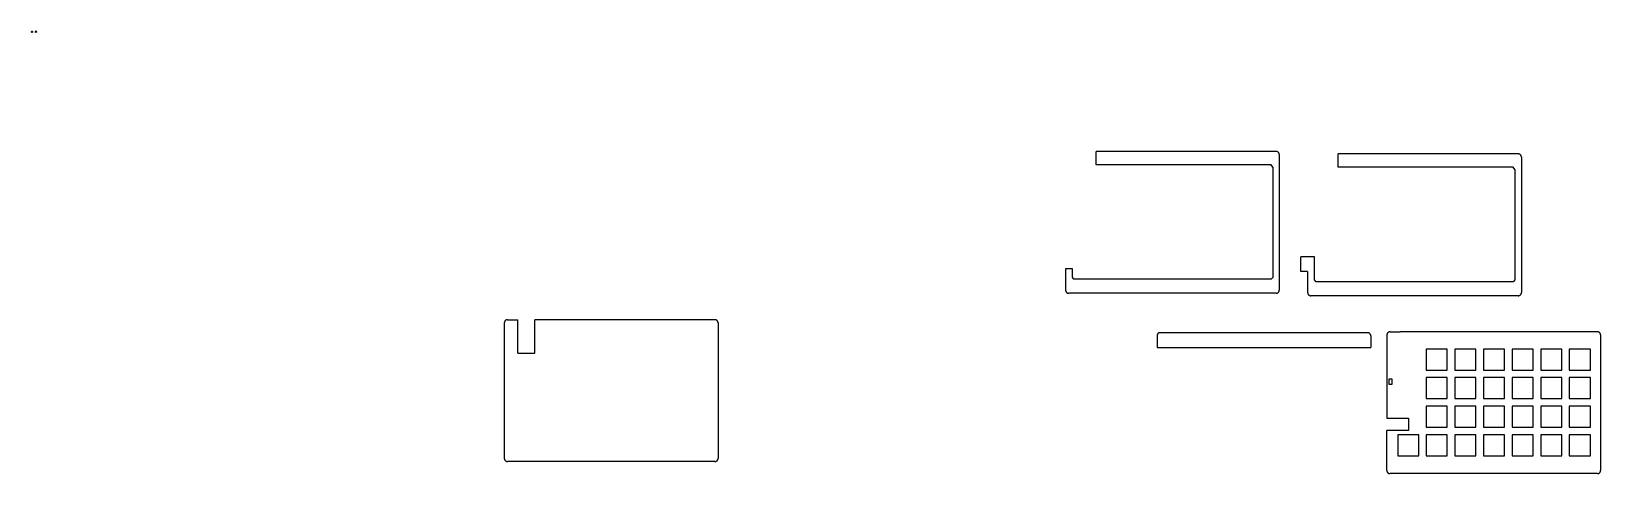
# Model space of a CAD drawing. Extents: x 3 to 116105, y -32459 to 262.
import ezdxf

# ---------------------------------------------------------------- set-up
doc = ezdxf.new("R2010")
doc.units = 0

msp = doc.modelspace()

# ---------------------------------------------------------------- linework, layer by layer
at = {"layer": 'Layer 1'}
for p, q in [((3.16286, 206.416), (3.16286, 256.815)), ((35.2524, 256.815), (3.16286, 256.815)), ((26.0183, 194.72), (3.16286, 206.416)), ((17.5638, 251.384), (6.36326, 251.384)), ((6.36326, 251.384), (6.36326, 240.184)), ((6.36326, 240.184), (17.5638, 240.184)), ((17.5638, 236.144), (6.36326, 236.144)), ((6.36326, 236.144), (6.36326, 224.944)), ((6.36326, 224.944), (17.5638, 224.944)), ((17.5638, 220.912), (6.36326, 220.912)), ((6.36326, 220.912), (6.36326, 209.712)), ((6.36326, 209.712), (17.5638, 209.712)), ((17.5638, 240.184), (17.5638, 251.384)), ((17.5638, 224.944), (17.5638, 236.144)), ((17.5638, 209.712), (17.5638, 220.912)), ((18.642128, 239.585), (18.89962, 240.207335)), ((18.89962, 238.962912), (18.642128, 239.585)), ((18.89962, 240.207335), (19.521814, 240.464968)), ((19.521814, 238.705314), (18.89962, 238.962912)), ((19.521814, 240.464968), (20.144008, 240.207335)), ((20.144008, 238.962912), (19.521814, 238.705314)), ((20.144008, 240.207335), (20.4015, 239.585)), ((20.4015, 239.585), (20.144008, 238.962912)), ((20.4015, 239.585), (20.4015, 239.585)), ((21.6032, 255.208), (21.6032, 244.008)), ((32.8038, 255.208), (21.6032, 255.208)), ((21.6032, 244.008), (32.8038, 244.008)), ((21.6032, 239.968), (21.6032, 228.768)), ((32.8038, 239.968), (21.6032, 239.968)), ((21.6032, 228.768), (32.8038, 228.768)), ((21.6032, 224.737), (21.6032, 213.536)), ((32.8038, 224.737), (21.6032, 224.737)), ((21.6032, 213.536), (32.8038, 213.536)), ((23.761717, 198.874), (24.01988, 199.496335)), ((24.01988, 198.251912), (23.761717, 198.874)), ((24.01988, 199.496335), (24.642532, 199.753968)), ((24.642532, 197.994314), (24.01988, 198.251912)), ((24.642532, 199.753968), (25.264443, 199.496334)), ((25.264443, 198.251912), (24.642532, 197.994314)), ((25.264443, 199.496334), (25.5225, 198.874)), ((25.5225, 198.874), (25.264443, 198.251912)), ((25.5225, 198.874), (25.5225, 198.874)), ((82.3227, 194.72), (26.0183, 194.72)), ((29.2187, 209.48), (29.2187, 198.28)), ((40.4196, 209.48), (29.2187, 209.48)), ((29.2187, 198.28), (40.4196, 198.28)), ((32.8038, 244.008), (32.8038, 255.208)), ((32.8038, 228.768), (32.8038, 239.968)), ((32.8038, 213.536), (32.8038, 224.737)), ((35.2524, 260.61), (49.6347, 260.61)), ((35.2524, 256.815), (35.2524, 260.61)), ((48.0438, 259.008), (36.8432, 259.008)), ((36.8432, 259.008), (36.8432, 247.807)), ((36.8432, 247.807), (48.0438, 247.807)), ((36.8432, 243.768), (36.8432, 232.567)), ((48.0438, 243.768), (36.8432, 243.768)), ((36.8432, 232.567), (48.0438, 232.567)), ((48.0438, 228.536), (36.8432, 228.536)), ((36.8432, 228.536), (36.8432, 217.336)), ((36.8432, 217.336), (48.0438, 217.336)), ((40.4196, 198.28), (40.4196, 209.48)), ((44.4587, 209.48), (44.4587, 198.28)), ((55.6595, 209.48), (44.4587, 209.48)), ((44.4587, 198.28), (55.6595, 198.28)), ((48.0438, 247.807), (48.0438, 259.008)), ((48.0438, 232.567), (48.0438, 243.768)), ((48.0438, 217.336), (48.0438, 228.536)), ((49.6347, 260.61), (49.6347, 256.81)), ((49.6347, 256.81), (82.3227, 256.81)), ((63.2838, 255.2), (52.0832, 255.2)), ((52.0832, 255.2), (52.0832, 244)), ((52.0832, 244), (63.2838, 244)), ((52.0832, 239.96), (52.0832, 228.76)), ((63.2838, 239.96), (52.0832, 239.96)), ((52.0832, 228.76), (63.2838, 228.76)), ((63.2838, 224.728), (52.0832, 224.728)), ((52.0832, 224.728), (52.0832, 213.528)), ((52.0832, 213.528), (63.2838, 213.528)), ((55.6595, 198.28), (55.6595, 209.48)), ((63.2838, 244), (63.2838, 255.2)), ((63.2838, 228.76), (63.2838, 239.96)), ((63.2838, 213.528), (63.2838, 224.728)), ((74.7149, 209.48), (63.5155, 209.48)), ((63.5155, 209.48), (63.5155, 198.28)), ((63.5155, 198.28), (74.7149, 198.28)), ((64.433799, 239.401), (64.691714, 240.023194)), ((64.691714, 238.778806), (64.433799, 239.401)), ((64.691714, 240.023194), (65.313485, 240.280686)), ((65.313485, 238.521314), (64.691714, 238.778806)), ((65.313485, 240.280686), (65.936137, 240.023194)), ((65.936137, 238.778806), (65.313485, 238.521314)), ((65.936137, 240.023194), (66.1943, 239.401)), ((66.1943, 239.401), (65.936137, 238.778806)), ((66.1943, 239.401), (66.1943, 239.401)), ((67.3232, 255.2), (67.3232, 244)), ((78.5238, 255.2), (67.3232, 255.2)), ((67.3232, 244), (78.5238, 244)), ((67.3232, 239.96), (67.3232, 228.76)), ((78.5238, 239.96), (67.3232, 239.96)), ((67.3232, 228.76), (78.5238, 228.76)), ((67.3232, 224.728), (67.3232, 213.528)), ((78.5238, 224.728), (67.3232, 224.728)), ((67.3232, 213.528), (78.5238, 213.528)), ((74.7149, 198.28), (74.7149, 209.48)), ((78.5238, 244), (78.5238, 255.2)), ((78.5238, 228.76), (78.5238, 239.96)), ((78.5238, 213.528), (78.5238, 224.728)), ((78.649599, 198.874), (78.907656, 199.496335)), ((78.907656, 198.251912), (78.649599, 198.874)), ((78.907656, 199.496335), (79.530414, 199.753968)), ((79.530414, 197.994314), (78.907656, 198.251912)), ((79.530414, 199.753968), (80.152502, 199.496334)), ((80.152502, 198.251912), (79.530414, 197.994314)), ((80.152502, 199.496334), (80.4101, 198.874)), ((80.4101, 198.874), (80.152502, 198.251912)), ((80.4101, 198.874), (80.4101, 198.874)), ((82.3227, 256.81), (82.3227, 194.72)), ((288.652, 261.835), (367.811, 261.835)), ((288.652, 245.682), (288.652, 261.835)), ((320.595, 245.682), (288.652, 245.682)), ((288.652, 221.183), (367.811, 221.183)), ((288.652, 205.031), (288.652, 221.183)), ((320.595, 205.031), (288.652, 205.031)), ((288.764, 240.117), (367.922, 240.117)), ((288.764, 223.964), (288.764, 240.117)), ((320.707, 223.964), (288.764, 223.964)), ((296.385, 218.859), (375.546, 218.859)), ((296.385, 202.709), (296.385, 218.859)), ((296.385, 218.859), (375.546, 218.859)), ((296.385, 202.709), (296.385, 218.859)), ((328.33, 202.709), (296.385, 202.709)), ((328.33, 202.709), (296.385, 202.709)), ((335.315, 249.49), (320.595, 249.49)), ((320.595, 249.49), (320.595, 245.682)), ((335.315, 208.839), (320.595, 208.839)), ((320.595, 208.839), (320.595, 205.031)), ((335.427, 227.772), (320.707, 227.772)), ((320.707, 227.772), (320.707, 223.964)), ((343.05, 206.517), (328.33, 206.517)), ((328.33, 206.517), (328.33, 202.709)), ((343.05, 206.517), (328.33, 206.517)), ((328.33, 206.517), (328.33, 202.709)), ((335.315, 245.682), (335.315, 249.49)), ((367.811, 245.682), (335.315, 245.682)), ((335.315, 205.031), (335.315, 208.839)), ((367.811, 205.031), (335.315, 205.031)), ((335.427, 223.964), (335.427, 227.772)), ((367.922, 223.964), (335.427, 223.964)), ((349.612, 258.602), (338.916, 258.602)), ((338.916, 258.602), (338.916, 248.537)), ((338.916, 248.537), (349.612, 248.537)), ((349.612, 217.95), (338.916, 217.95)), ((338.916, 217.95), (338.916, 207.886)), ((338.916, 207.886), (349.612, 207.886)), ((343.05, 202.709), (343.05, 206.517)), ((343.05, 202.709), (343.05, 206.517)), ((375.546, 202.709), (343.05, 202.709)), ((375.546, 202.709), (343.05, 202.709)), ((349.612, 248.537), (349.612, 258.602)), ((349.612, 207.886), (349.612, 217.95)), ((352.941, 217.95), (352.941, 207.886)), ((363.635, 217.95), (352.941, 217.95)), ((352.941, 207.886), (363.635, 207.886)), ((353.052, 236.884), (353.052, 226.819)), ((363.747, 236.884), (353.052, 236.884)), ((353.052, 226.819), (363.747, 226.819)), ((363.635, 207.886), (363.635, 217.95)), ((363.747, 226.819), (363.747, 236.884)), ((367.811, 261.835), (367.811, 245.682)), ((367.811, 221.183), (367.811, 205.031)), ((367.922, 240.117), (367.922, 223.964)), ((373.013, 258.354), (416.156, 258.354)), ((373.013, 242.201), (373.013, 258.354)), ((373.013, 258.354), (416.156, 258.354)), ((373.013, 242.201), (373.013, 258.354)), ((404.956, 242.201), (373.013, 242.201)), ((404.956, 242.201), (373.013, 242.201)), ((375.546, 218.859), (375.546, 202.709)), ((375.546, 218.859), (375.546, 202.709)), ((416.156, 246.009), (404.956, 246.009)), ((404.956, 246.009), (404.956, 242.201)), ((416.156, 246.009), (404.956, 246.009)), ((404.956, 246.009), (404.956, 242.201)), ((416.156, 258.354), (416.156, 246.009)), ((416.156, 258.354), (416.156, 246.009)), ((92101.7, -8624.18), (78785.4, -8624.18)), ((78785.4, -9614.21), (78785.4, -8624.18)), ((92101.7, -8624.18), (78785.4, -8624.18)), ((78785.4, -9614.21), (78785.4, -8624.18)), ((92113.24576, -8624.708228), (92101.731, -8624.431)), ((92113.24576, -8624.708228), (92101.731, -8624.431)), ((92124.682703, -8625.551276), (92113.24576, -8624.708228)), ((92124.682703, -8625.551276), (92113.24576, -8624.708228)), ((92136.022776, -8626.952263), (92124.682703, -8625.551276)), ((92136.022776, -8626.952263), (92124.682703, -8625.551276)), ((92147.246924, -8628.903309), (92136.022776, -8626.952263)), ((92147.246924, -8628.903309), (92136.022776, -8626.952263)), ((92158.336093, -8631.396533), (92147.246924, -8628.903309)), ((92158.336093, -8631.396533), (92147.246924, -8628.903309)), ((92169.271228, -8634.424055), (92158.336093, -8631.396533)), ((92169.271228, -8634.424055), (92158.336093, -8631.396533)), ((92180.033276, -8637.977995), (92169.271228, -8634.424055)), ((92180.033276, -8637.977995), (92169.271228, -8634.424055)), ((92190.603182, -8642.050472), (92180.033276, -8637.977995)), ((92190.603182, -8642.050472), (92180.033276, -8637.977995)), ((92200.961892, -8646.633605), (92190.603182, -8642.050472)), ((92200.961892, -8646.633605), (92190.603182, -8642.050472)), ((92211.090351, -8651.719515), (92200.961892, -8646.633605)), ((92211.090351, -8651.719515), (92200.961892, -8646.633605)), ((92220.969505, -8657.30032), (92211.090351, -8651.719515)), ((92220.969505, -8657.30032), (92211.090351, -8651.719515)), ((92230.5803, -8663.368141), (92220.969505, -8657.30032)), ((92230.5803, -8663.368141), (92220.969505, -8657.30032)), ((92239.903682, -8669.915097), (92230.5803, -8663.368141)), ((92239.903682, -8669.915097), (92230.5803, -8663.368141)), ((92248.920596, -8676.933307), (92239.903682, -8669.915097)), ((92248.920596, -8676.933307), (92239.903682, -8669.915097)), ((92257.611988, -8684.414892), (92248.920596, -8676.933307)), ((92257.611988, -8684.414892), (92248.920596, -8676.933307)), ((92265.958804, -8692.35197), (92257.611988, -8684.414892)), ((92265.958804, -8692.35197), (92257.611988, -8684.414892)), ((92273.901992, -8700.692972), (92265.958804, -8692.35197)), ((92273.901992, -8700.692972), (92265.958804, -8692.35197)), ((92281.389938, -8709.378884), (92273.901992, -8700.692972)), ((92281.389938, -8709.378884), (92273.901992, -8700.692972)), ((92288.414748, -8718.390658), (92281.389938, -8709.378884)), ((92288.414748, -8718.390658), (92281.389938, -8709.378884)), ((92294.968529, -8727.709243), (92288.414748, -8718.390658)), ((92294.968529, -8727.709243), (92288.414748, -8718.390658)), ((92301.043385, -8737.315593), (92294.968529, -8727.709243)), ((92301.043385, -8737.315593), (92294.968529, -8727.709243)), ((92306.631422, -8747.190659), (92301.043385, -8737.315593)), ((92306.631422, -8747.190659), (92301.043385, -8737.315593)), ((92311.724746, -8757.315391), (92306.631422, -8747.190659)), ((92311.724746, -8757.315391), (92306.631422, -8747.190659)), ((92316.315463, -8767.670742), (92311.724746, -8757.315391)), ((92316.315463, -8767.670742), (92311.724746, -8757.315391)), ((92320.395677, -8778.237664), (92316.315463, -8767.670742)), ((92320.395677, -8778.237664), (92316.315463, -8767.670742)), ((92323.957496, -8788.997106), (92320.395677, -8778.237664)), ((92323.957496, -8788.997106), (92320.395677, -8778.237664)), ((92326.993024, -8799.930022), (92323.957496, -8788.997106)), ((92326.993024, -8799.930022), (92323.957496, -8788.997106)), ((92329.494366, -8811.017363), (92326.993024, -8799.930022)), ((92329.494366, -8811.017363), (92326.993024, -8799.930022)), ((92331.45363, -8822.240079), (92329.494366, -8811.017363)), ((92331.45363, -8822.240079), (92329.494366, -8811.017363)), ((92332.86292, -8833.579123), (92331.45363, -8822.240079)), ((92332.86292, -8833.579123), (92331.45363, -8822.240079)), ((92333.714341, -8845.015446), (92332.86292, -8833.579123)), ((92333.714341, -8845.015446), (92332.86292, -8833.579123)), ((92333.7, -8856.45), (92333.7, -15030.9)), ((92333.7, -8856.45), (92333.7, -15030.9)), ((92334, -8856.53), (92333.714341, -8845.015446)), ((92334, -8856.53), (92333.714341, -8845.015446)), ((110012, -8806.5), (96695.5, -8806.5)), ((96695.5, -9796.53), (96695.5, -8806.5)), ((110012, -8806.5), (96695.5, -8806.5)), ((96695.5, -9796.53), (96695.5, -8806.5)), ((110018.002461, -8806.739746), (110012.014, -8806.661)), ((110018.002461, -8806.739746), (110012.014, -8806.661)), ((110023.953512, -8806.968767), (110018.002461, -8806.739746)), ((110023.953512, -8806.968767), (110018.002461, -8806.739746)), ((110035.736102, -8807.870347), (110023.953512, -8806.968767)), ((110035.736102, -8807.870347), (110023.953512, -8806.968767)), ((110047.347204, -8809.351166), (110035.736102, -8807.870347)), ((110047.347204, -8809.351166), (110035.736102, -8807.870347)), ((110058.772254, -8811.396651), (110047.347204, -8809.351166)), ((110058.772254, -8811.396651), (110047.347204, -8809.351166)), ((110069.996685, -8813.992231), (110058.772254, -8811.396651)), ((110069.996685, -8813.992231), (110058.772254, -8811.396651)), ((110081.005931, -8817.123332), (110069.996685, -8813.992231)), ((110081.005931, -8817.123332), (110069.996685, -8813.992231)), ((110091.785429, -8820.775382), (110081.005931, -8817.123332)), ((110091.785429, -8820.775382), (110081.005931, -8817.123332)), ((110102.320611, -8824.933808), (110091.785429, -8820.775382)), ((110102.320611, -8824.933808), (110091.785429, -8820.775382)), ((110112.596912, -8829.584037), (110102.320611, -8824.933808)), ((110112.596912, -8829.584037), (110102.320611, -8824.933808)), ((110122.599767, -8834.711498), (110112.596912, -8829.584037)), ((110122.599767, -8834.711498), (110112.596912, -8829.584037)), ((110132.31461, -8840.301616), (110122.599767, -8834.711498)), ((110132.31461, -8840.301616), (110122.599767, -8834.711498)), ((110141.726876, -8846.33982), (110132.31461, -8840.301616)), ((110141.726876, -8846.33982), (110132.31461, -8840.301616)), ((110150.821999, -8852.811537), (110141.726876, -8846.33982)), ((110150.821999, -8852.811537), (110141.726876, -8846.33982)), ((110159.585414, -8859.702195), (110150.821999, -8852.811537)), ((110159.585414, -8859.702195), (110150.821999, -8852.811537)), ((110168.002554, -8866.99722), (110159.585414, -8859.702195)), ((110168.002554, -8866.99722), (110159.585414, -8859.702195)), ((110176.058855, -8874.68204), (110168.002554, -8866.99722)), ((110176.058855, -8874.68204), (110168.002554, -8866.99722)), ((110183.739751, -8882.742082), (110176.058855, -8874.68204)), ((110183.739751, -8882.742082), (110176.058855, -8874.68204)), ((110191.030676, -8891.162774), (110183.739751, -8882.742082)), ((110191.030676, -8891.162774), (110183.739751, -8882.742082)), ((110197.917065, -8899.929543), (110191.030676, -8891.162774)), ((110197.917065, -8899.929543), (110191.030676, -8891.162774)), ((110204.384352, -8909.027816), (110197.917065, -8899.929543)), ((110204.384352, -8909.027816), (110197.917065, -8899.929543)), ((110210.417972, -8918.443022), (110204.384352, -8909.027816)), ((110210.417972, -8918.443022), (110204.384352, -8909.027816)), ((110216.003359, -8928.160586), (110210.417972, -8918.443022)), ((110216.003359, -8928.160586), (110210.417972, -8918.443022)), ((110221.125947, -8938.165937), (110216.003359, -8928.160586)), ((110221.125947, -8938.165937), (110216.003359, -8928.160586)), ((110225.771172, -8948.444501), (110221.125947, -8938.165937)), ((110225.771172, -8948.444501), (110221.125947, -8938.165937)), ((110229.924467, -8958.981707), (110225.771172, -8948.444501)), ((110229.924467, -8958.981707), (110225.771172, -8948.444501)), ((110233.571267, -8969.762982), (110229.924467, -8958.981707)), ((110233.571267, -8969.762982), (110229.924467, -8958.981707)), ((110236.697006, -8980.773752), (110233.571267, -8969.762982)), ((110236.697006, -8980.773752), (110233.571267, -8969.762982)), ((110239.28712, -8991.999446), (110236.697006, -8980.773752)), ((110239.28712, -8991.999446), (110236.697006, -8980.773752)), ((110241.327041, -9003.42549), (110239.28712, -8991.999446)), ((110241.327041, -9003.42549), (110239.28712, -8991.999446)), ((110242.802205, -9015.037312), (110241.327041, -9003.42549)), ((110242.802205, -9015.037312), (110241.327041, -9003.42549)), ((110243.698047, -9026.82034), (110242.802205, -9015.037312)), ((110243.698047, -9026.82034), (110242.802205, -9015.037312)), ((110243.92417, -9032.771502), (110243.698047, -9026.82034)), ((110243.92417, -9032.771502), (110243.698047, -9026.82034)), ((110244, -9038.76), (110243.92417, -9032.771502)), ((110244, -9038.76), (110243.92417, -9032.771502)), ((110244, -9038.48), (110244, -15213.2)), ((110244, -9038.48), (110244, -15213.2)), ((79155.4, -9614.21), (78785.4, -9614.21)), ((79155.4, -9614.21), (78785.4, -9614.21)), ((91736.5, -9614.21), (79155.4, -9614.21)), ((91736.5, -9614.21), (79155.4, -9614.21)), ((91854.2, -9778.75), (91736.513, -9614.215)), ((91854.2, -9778.75), (91736.513, -9614.215)), ((91854.2, -9778.75), (91854.2, -17936.4)), ((91854.2, -9778.75), (91854.2, -17936.4)), ((97065.5, -9796.53), (96695.5, -9796.53)), ((97065.5, -9796.53), (96695.5, -9796.53)), ((109646, -9796.53), (97065.5, -9796.53)), ((109646, -9796.53), (97065.5, -9796.53)), ((109764, -9961.07), (109646.031, -9796.535)), ((109764, -9961.07), (109646.031, -9796.535)), ((109764, -9961.07), (109764, -18118.7)), ((109764, -9961.07), (109764, -18118.7)), ((92333.7, -15030.9), (92333.7, -18881.3)), ((92333.7, -15030.9), (92333.7, -18881.3)), ((110244, -15213.2), (110244, -19063.6)), ((110244, -15213.2), (110244, -19063.6)), ((76520, -17317.7), (76520, -18881.3)), ((77037.6, -17317.7), (76520, -17317.7)), ((76520, -17317.7), (76520, -18881.3)), ((77037.6, -17317.7), (76520, -17317.7)), ((77037.6, -17931), (77037.6, -17317.7)), ((77037.6, -17931), (77037.6, -17317.7)), ((94947.7, -16425.4), (93913, -16425.4)), ((93913, -17499.8), (93913, -16425.4)), ((94947.7, -16425.4), (93913, -16425.4)), ((93913, -17499.8), (93913, -16425.4)), ((94947.7, -18113), (94947.7, -16425.4)), ((94947.7, -18113), (94947.7, -16425.4)), ((77138.6, -18079.7), (77037.565, -17930.969)), ((77138.6, -18079.7), (77037.565, -17930.969)), ((91734.3, -18080.9), (77138.6, -18079.77111)), ((91734.3, -18080.9), (77138.6, -18079.77111)), ((91854.2, -17936.4), (91734.256, -18080.898)), ((91854.2, -17936.4), (91734.256, -18080.898)), ((94429.8, -17499.8), (93913, -17499.8)), ((94429.8, -17499.8), (93913, -17499.8)), ((94429.8, -17499.8), (94429.8, -19063.6)), ((94429.8, -17499.8), (94429.8, -19063.6)), ((95048.7, -18262.1), (94947.665, -18113.087)), ((95048.7, -18262.1), (94947.665, -18113.087)), ((109644, -18263.2), (95048.6, -18262.07111)), ((109644, -18263.2), (95048.6, -18262.07111)), ((109764, -18118.7), (109643.773, -18263.198)), ((109764, -18118.7), (109643.773, -18263.198)), ((76520, -18881.5), (76520.285659, -18893.014554)), ((76520, -18881.5), (76520.285659, -18893.014554)), ((76520.285659, -18893.014554), (76521.13708, -18904.450877)), ((76520.285659, -18893.014554), (76521.13708, -18904.450877)), ((76521.13708, -18904.450877), (76522.54637, -18915.789921)), ((76521.13708, -18904.450877), (76522.54637, -18915.789921)), ((76522.54637, -18915.789921), (76524.505634, -18927.012637)), ((76522.54637, -18915.789921), (76524.505634, -18927.012637)), ((76524.505634, -18927.012637), (76527.006976, -18938.099978)), ((76524.505634, -18927.012637), (76527.006976, -18938.099978)), ((76527.006976, -18938.099978), (76530.042504, -18949.032894)), ((76527.006976, -18938.099978), (76530.042504, -18949.032894)), ((76530.042504, -18949.032894), (76533.604323, -18959.792336)), ((76530.042504, -18949.032894), (76533.604323, -18959.792336)), ((76533.604323, -18959.792336), (76537.684537, -18970.359258)), ((76533.604323, -18959.792336), (76537.684537, -18970.359258)), ((76537.684537, -18970.359258), (76542.275254, -18980.714609)), ((76537.684537, -18970.359258), (76542.275254, -18980.714609)), ((76542.275254, -18980.714609), (76547.368578, -18990.839341)), ((76542.275254, -18980.714609), (76547.368578, -18990.839341)), ((76547.368578, -18990.839341), (76552.956615, -19000.714407)), ((76547.368578, -18990.839341), (76552.956615, -19000.714407)), ((76552.956615, -19000.714407), (76559.031471, -19010.320757)), ((76552.956615, -19000.714407), (76559.031471, -19010.320757)), ((76559.031471, -19010.320757), (76565.585252, -19019.639342)), ((76559.031471, -19010.320757), (76565.585252, -19019.639342)), ((76565.585252, -19019.639342), (76572.610062, -19028.651116)), ((76565.585252, -19019.639342), (76572.610062, -19028.651116)), ((76572.610062, -19028.651116), (76580.098008, -19037.337028)), ((76572.610062, -19028.651116), (76580.098008, -19037.337028)), ((76580.098008, -19037.337028), (76588.041196, -19045.67803)), ((76580.098008, -19037.337028), (76588.041196, -19045.67803)), ((76588.041196, -19045.67803), (76596.388012, -19053.615108)), ((76588.041196, -19045.67803), (76596.388012, -19053.615108)), ((76596.388012, -19053.615108), (76605.079404, -19061.096693)), ((76596.388012, -19053.615108), (76605.079404, -19061.096693)), ((76605.079404, -19061.096693), (76614.096318, -19068.114903)), ((76605.079404, -19061.096693), (76614.096318, -19068.114903)), ((76614.096318, -19068.114903), (76623.4197, -19074.661859)), ((76614.096318, -19068.114903), (76623.4197, -19074.661859)), ((76623.4197, -19074.661859), (76633.030495, -19080.72968)), ((76623.4197, -19074.661859), (76633.030495, -19080.72968)), ((76633.030495, -19080.72968), (76642.909649, -19086.310485)), ((76633.030495, -19080.72968), (76642.909649, -19086.310485)), ((76642.909649, -19086.310485), (76653.038108, -19091.396395)), ((76642.909649, -19086.310485), (76653.038108, -19091.396395)), ((76653.038108, -19091.396395), (76663.396818, -19095.979528)), ((76653.038108, -19091.396395), (76663.396818, -19095.979528)), ((76663.396818, -19095.979528), (76673.966724, -19100.052005)), ((76663.396818, -19095.979528), (76673.966724, -19100.052005)), ((76673.966724, -19100.052005), (76684.728772, -19103.605945)), ((76673.966724, -19100.052005), (76684.728772, -19103.605945)), ((76684.728772, -19103.605945), (76695.663907, -19106.633467)), ((76684.728772, -19103.605945), (76695.663907, -19106.633467)), ((76695.663907, -19106.633467), (76706.753076, -19109.126691)), ((76695.663907, -19106.633467), (76706.753076, -19109.126691)), ((76706.753076, -19109.126691), (76717.977224, -19111.077737)), ((76706.753076, -19109.126691), (76717.977224, -19111.077737)), ((76717.977224, -19111.077737), (76729.317297, -19112.478724)), ((76717.977224, -19111.077737), (76729.317297, -19112.478724)), ((76729.317297, -19112.478724), (76740.75424, -19113.321772)), ((76729.317297, -19112.478724), (76740.75424, -19113.321772)), ((76740.75424, -19113.321772), (76752.269, -19113.599)), ((76740.75424, -19113.321772), (76752.269, -19113.599)), ((92101.7, -19113.2), (76751.9, -19113.482222)), ((92101.7, -19113.2), (76751.9, -19113.482222)), ((92101.7, -19113.5), (92113.21476, -19113.222772)), ((92101.7, -19113.5), (92113.21476, -19113.222772)), ((92113.21476, -19113.222772), (92124.651703, -19112.379724)), ((92113.21476, -19113.222772), (92124.651703, -19112.379724)), ((92124.651703, -19112.379724), (92135.991776, -19110.978737)), ((92124.651703, -19112.379724), (92135.991776, -19110.978737)), ((92135.991776, -19110.978737), (92147.215924, -19109.027691)), ((92135.991776, -19110.978737), (92147.215924, -19109.027691)), ((92147.215924, -19109.027691), (92158.305093, -19106.534467)), ((92147.215924, -19109.027691), (92158.305093, -19106.534467)), ((92158.305093, -19106.534467), (92169.240228, -19103.506945)), ((92158.305093, -19106.534467), (92169.240228, -19103.506945)), ((92169.240228, -19103.506945), (92180.002276, -19099.953005)), ((92169.240228, -19103.506945), (92180.002276, -19099.953005)), ((92180.002276, -19099.953005), (92190.572182, -19095.880528)), ((92180.002276, -19099.953005), (92190.572182, -19095.880528)), ((92190.572182, -19095.880528), (92200.930892, -19091.297395)), ((92190.572182, -19095.880528), (92200.930892, -19091.297395)), ((92200.930892, -19091.297395), (92211.059351, -19086.211485)), ((92200.930892, -19091.297395), (92211.059351, -19086.211485)), ((92211.059351, -19086.211485), (92220.938505, -19080.63068)), ((92211.059351, -19086.211485), (92220.938505, -19080.63068)), ((92220.938505, -19080.63068), (92230.5493, -19074.562859)), ((92220.938505, -19080.63068), (92230.5493, -19074.562859)), ((92230.5493, -19074.562859), (92239.872682, -19068.015903)), ((92230.5493, -19074.562859), (92239.872682, -19068.015903)), ((92239.872682, -19068.015903), (92248.889596, -19060.997693)), ((92239.872682, -19068.015903), (92248.889596, -19060.997693)), ((92248.889596, -19060.997693), (92257.580988, -19053.516108)), ((92248.889596, -19060.997693), (92257.580988, -19053.516108)), ((92257.580988, -19053.516108), (92265.927804, -19045.57903)), ((92257.580988, -19053.516108), (92265.927804, -19045.57903)), ((92265.927804, -19045.57903), (92273.870992, -19037.238028)), ((92265.927804, -19045.57903), (92273.870992, -19037.238028)), ((92273.870992, -19037.238028), (92281.358938, -19028.552116)), ((92273.870992, -19037.238028), (92281.358938, -19028.552116)), ((92281.358938, -19028.552116), (92288.383748, -19019.540342)), ((92281.358938, -19028.552116), (92288.383748, -19019.540342)), ((92288.383748, -19019.540342), (92294.937529, -19010.221757)), ((92288.383748, -19019.540342), (92294.937529, -19010.221757)), ((92294.937529, -19010.221757), (92301.012385, -19000.615407)), ((92294.937529, -19010.221757), (92301.012385, -19000.615407)), ((92301.012385, -19000.615407), (92306.600422, -18990.740341)), ((92301.012385, -19000.615407), (92306.600422, -18990.740341)), ((92306.600422, -18990.740341), (92311.693746, -18980.615609)), ((92306.600422, -18990.740341), (92311.693746, -18980.615609)), ((92311.693746, -18980.615609), (92316.284463, -18970.260258)), ((92311.693746, -18980.615609), (92316.284463, -18970.260258)), ((92316.284463, -18970.260258), (92320.364677, -18959.693336)), ((92316.284463, -18970.260258), (92320.364677, -18959.693336)), ((92320.364677, -18959.693336), (92323.926496, -18948.933894)), ((92320.364677, -18959.693336), (92323.926496, -18948.933894)), ((92323.926496, -18948.933894), (92326.962024, -18938.000978)), ((92323.926496, -18948.933894), (92326.962024, -18938.000978)), ((92326.962024, -18938.000978), (92329.463366, -18926.913637)), ((92326.962024, -18938.000978), (92329.463366, -18926.913637)), ((92329.463366, -18926.913637), (92331.42263, -18915.690921)), ((92329.463366, -18926.913637), (92331.42263, -18915.690921)), ((92331.42263, -18915.690921), (92332.83192, -18904.351877)), ((92331.42263, -18915.690921), (92332.83192, -18904.351877)), ((92332.83192, -18904.351877), (92333.683341, -18892.915554)), ((92332.83192, -18904.351877), (92333.683341, -18892.915554)), ((92333.683341, -18892.915554), (92333.969, -18881.401)), ((92333.683341, -18892.915554), (92333.969, -18881.401)), ((94430.1, -19063.7), (94430.17583, -19069.688498)), ((94430.1, -19063.7), (94430.17583, -19069.688498)), ((94430.17583, -19069.688498), (94430.401953, -19075.63966)), ((94430.17583, -19069.688498), (94430.401953, -19075.63966)), ((94430.401953, -19075.63966), (94431.297795, -19087.422688)), ((94430.401953, -19075.63966), (94431.297795, -19087.422688)), ((94431.297795, -19087.422688), (94432.772959, -19099.03451)), ((94431.297795, -19087.422688), (94432.772959, -19099.03451)), ((94432.772959, -19099.03451), (94434.81288, -19110.460554)), ((94432.772959, -19099.03451), (94434.81288, -19110.460554)), ((94434.81288, -19110.460554), (94437.402994, -19121.686248)), ((94434.81288, -19110.460554), (94437.402994, -19121.686248)), ((94437.402994, -19121.686248), (94440.528733, -19132.697018)), ((94437.402994, -19121.686248), (94440.528733, -19132.697018)), ((94440.528733, -19132.697018), (94444.175533, -19143.478293)), ((94440.528733, -19132.697018), (94444.175533, -19143.478293)), ((94444.175533, -19143.478293), (94448.328828, -19154.015499)), ((94444.175533, -19143.478293), (94448.328828, -19154.015499)), ((94448.328828, -19154.015499), (94452.974053, -19164.294063)), ((94448.328828, -19154.015499), (94452.974053, -19164.294063)), ((94452.974053, -19164.294063), (94458.096641, -19174.299414)), ((94452.974053, -19164.294063), (94458.096641, -19174.299414)), ((94458.096641, -19174.299414), (94463.682028, -19184.016978)), ((94458.096641, -19174.299414), (94463.682028, -19184.016978)), ((94463.682028, -19184.016978), (94469.715648, -19193.432184)), ((94463.682028, -19184.016978), (94469.715648, -19193.432184)), ((94469.715648, -19193.432184), (94476.182935, -19202.530457)), ((94469.715648, -19193.432184), (94476.182935, -19202.530457)), ((94476.182935, -19202.530457), (94483.069324, -19211.297226)), ((94476.182935, -19202.530457), (94483.069324, -19211.297226)), ((94483.069324, -19211.297226), (94490.360249, -19219.717918)), ((94483.069324, -19211.297226), (94490.360249, -19219.717918)), ((94490.360249, -19219.717918), (94498.041145, -19227.77796)), ((94490.360249, -19219.717918), (94498.041145, -19227.77796)), ((94498.041145, -19227.77796), (94506.097446, -19235.46278)), ((94498.041145, -19227.77796), (94506.097446, -19235.46278)), ((94506.097446, -19235.46278), (94514.514586, -19242.757805)), ((94506.097446, -19235.46278), (94514.514586, -19242.757805)), ((94514.514586, -19242.757805), (94523.278001, -19249.648463)), ((94514.514586, -19242.757805), (94523.278001, -19249.648463)), ((94523.278001, -19249.648463), (94532.373124, -19256.12018)), ((94523.278001, -19249.648463), (94532.373124, -19256.12018)), ((94532.373124, -19256.12018), (94541.78539, -19262.158384)), ((94532.373124, -19256.12018), (94541.78539, -19262.158384)), ((94541.78539, -19262.158384), (94551.500233, -19267.748502)), ((94541.78539, -19262.158384), (94551.500233, -19267.748502)), ((94551.500233, -19267.748502), (94561.503088, -19272.875963)), ((94551.500233, -19267.748502), (94561.503088, -19272.875963)), ((94561.503088, -19272.875963), (94571.779389, -19277.526192)), ((94561.503088, -19272.875963), (94571.779389, -19277.526192)), ((94571.779389, -19277.526192), (94582.314571, -19281.684618)), ((94571.779389, -19277.526192), (94582.314571, -19281.684618)), ((94582.314571, -19281.684618), (94593.094069, -19285.336668)), ((94582.314571, -19281.684618), (94593.094069, -19285.336668)), ((94593.094069, -19285.336668), (94604.103315, -19288.467769)), ((94593.094069, -19285.336668), (94604.103315, -19288.467769)), ((94604.103315, -19288.467769), (94615.327746, -19291.063349)), ((94604.103315, -19288.467769), (94615.327746, -19291.063349)), ((94615.327746, -19291.063349), (94626.752796, -19293.108834)), ((94615.327746, -19291.063349), (94626.752796, -19293.108834)), ((94626.752796, -19293.108834), (94638.363898, -19294.589653)), ((94626.752796, -19293.108834), (94638.363898, -19294.589653)), ((94638.363898, -19294.589653), (94650.146488, -19295.491233)), ((94638.363898, -19294.589653), (94650.146488, -19295.491233)), ((94650.146488, -19295.491233), (94656.097539, -19295.720254)), ((94650.146488, -19295.491233), (94656.097539, -19295.720254)), ((94656.097539, -19295.720254), (94662.086, -19295.799)), ((94656.097539, -19295.720254), (94662.086, -19295.799)), ((110012, -19295.6), (94662.1, -19295.6)), ((110012, -19295.6), (94662.1, -19295.6)), ((110012, -19295.7), (110017.988987, -19295.62124)), ((110012, -19295.7), (110017.988987, -19295.62124)), ((110017.988987, -19295.62124), (110023.940554, -19295.392181)), ((110017.988987, -19295.62124), (110023.940554, -19295.392181)), ((110023.940554, -19295.392181), (110035.724144, -19294.490451)), ((110023.940554, -19295.392181), (110035.724144, -19294.490451)), ((110035.724144, -19294.490451), (110047.336203, -19293.009387)), ((110035.724144, -19294.490451), (110047.336203, -19293.009387)), ((110047.336203, -19293.009387), (110058.762162, -19290.963566)), ((110047.336203, -19293.009387), (110058.762162, -19290.963566)), ((110058.762162, -19290.963566), (110069.987453, -19288.367564)), ((110058.762162, -19290.963566), (110069.987453, -19288.367564)), ((110069.987453, -19288.367564), (110080.997509, -19285.23596)), ((110069.987453, -19288.367564), (110080.997509, -19285.23596)), ((110080.997509, -19285.23596), (110091.77776, -19281.58333)), ((110080.997509, -19285.23596), (110091.77776, -19281.58333)), ((110091.77776, -19281.58333), (110102.31364, -19277.424251)), ((110091.77776, -19281.58333), (110102.31364, -19277.424251)), ((110102.31364, -19277.424251), (110112.590579, -19272.773301)), ((110102.31364, -19277.424251), (110112.590579, -19272.773301)), ((110112.590579, -19272.773301), (110122.59401, -19267.645055)), ((110112.590579, -19272.773301), (110122.59401, -19267.645055)), ((110122.59401, -19267.645055), (110132.309365, -19262.054092)), ((110122.59401, -19267.645055), (110132.309365, -19262.054092)), ((110132.309365, -19262.054092), (110141.722075, -19256.014988)), ((110132.309365, -19262.054092), (110141.722075, -19256.014988)), ((110141.722075, -19256.014988), (110150.817572, -19249.54232)), ((110141.722075, -19256.014988), (110150.817572, -19249.54232)), ((110150.817572, -19249.54232), (110159.581288, -19242.650666)), ((110150.817572, -19249.54232), (110159.581288, -19242.650666)), ((110159.581288, -19242.650666), (110167.998656, -19235.354602)), ((110159.581288, -19242.650666), (110167.998656, -19235.354602)), ((110167.998656, -19235.354602), (110176.055106, -19227.668705)), ((110167.998656, -19235.354602), (110176.055106, -19227.668705)), ((110176.055106, -19227.668705), (110183.736071, -19219.607553)), ((110176.055106, -19227.668705), (110183.736071, -19219.607553)), ((110183.736071, -19219.607553), (110191.026983, -19211.185723)), ((110183.736071, -19219.607553), (110191.026983, -19211.185723)), ((110191.026983, -19211.185723), (110197.913274, -19202.417791)), ((110191.026983, -19211.185723), (110197.913274, -19202.417791)), ((110197.913274, -19202.417791), (110204.380374, -19193.318335)), ((110197.913274, -19202.417791), (110204.380374, -19193.318335)), ((110204.380374, -19193.318335), (110210.413717, -19183.901931)), ((110204.380374, -19193.318335), (110210.413717, -19183.901931)), ((110210.413717, -19183.901931), (110215.998735, -19174.183157)), ((110210.413717, -19183.901931), (110215.998735, -19174.183157)), ((110215.998735, -19174.183157), (110221.120858, -19164.17659)), ((110215.998735, -19174.183157), (110221.120858, -19164.17659)), ((110221.120858, -19164.17659), (110225.765519, -19153.896806)), ((110221.120858, -19164.17659), (110225.765519, -19153.896806)), ((110225.765519, -19153.896806), (110229.91815, -19143.358384)), ((110225.765519, -19153.896806), (110229.91815, -19143.358384)), ((110229.91815, -19143.358384), (110233.564183, -19132.575899)), ((110229.91815, -19143.358384), (110233.564183, -19132.575899)), ((110233.564183, -19132.575899), (110236.689049, -19121.563929)), ((110233.564183, -19132.575899), (110236.689049, -19121.563929)), ((110236.689049, -19121.563929), (110239.278181, -19110.337051)), ((110236.689049, -19121.563929), (110239.278181, -19110.337051)), ((110239.278181, -19110.337051), (110241.31701, -19098.909842)), ((110239.278181, -19110.337051), (110241.31701, -19098.909842)), ((110241.31701, -19098.909842), (110242.790968, -19087.29688)), ((110241.31701, -19098.909842), (110242.790968, -19087.29688)), ((110242.790968, -19087.29688), (110243.685488, -19075.51274)), ((110242.790968, -19087.29688), (110243.685488, -19075.51274)), ((110243.685488, -19075.51274), (110243.910905, -19069.561034)), ((110243.685488, -19075.51274), (110243.910905, -19069.561034)), ((110243.910905, -19069.561034), (110243.986, -19063.572)), ((110243.910905, -19069.561034), (110243.986, -19063.572)), ((34994.2, -21305.4), (34994.2, -31330.2)), ((34994.590007, -21299.510577), (34994.514, -21305.499)), ((34994.816297, -21293.559491), (34994.590007, -21299.510577)), ((34995.712449, -21281.776618), (34994.816297, -21293.559491)), ((34997.187889, -21270.164952), (34995.712449, -21281.776618)), ((34999.228055, -21258.739063), (34997.187889, -21270.164952)), ((35001.818382, -21247.513525), (34999.228055, -21258.739063)), ((35004.944305, -21236.502907), (35001.818382, -21247.513525)), ((35008.59126, -21225.721781), (35004.944305, -21236.502907)), ((35012.744683, -21215.184719), (35008.59126, -21225.721781)), ((35017.390009, -21204.906293), (35012.744683, -21215.184719)), ((35022.512675, -21194.901072), (35017.390009, -21204.906293)), ((35028.098116, -21185.18363), (35022.512675, -21194.901072)), ((35034.131768, -21175.768537), (35028.098116, -21185.18363)), ((35040.599065, -21166.670365), (35034.131768, -21175.768537)), ((35047.485445, -21157.903685), (35040.599065, -21166.670365)), ((35054.776343, -21149.483069), (35047.485445, -21157.903685)), ((35062.457194, -21141.423087), (35054.776343, -21149.483069)), ((35070.513434, -21133.738312), (35062.457194, -21141.423087)), ((35078.930499, -21126.443315), (35070.513434, -21133.738312)), ((35087.693824, -21119.552667), (35078.930499, -21126.443315)), ((35096.788846, -21113.080939), (35087.693824, -21119.552667)), ((35106.200999, -21107.042703), (35096.788846, -21113.080939)), ((35115.91572, -21101.452531), (35106.200999, -21107.042703)), ((35125.918445, -21096.324993), (35115.91572, -21101.452531)), ((35136.194608, -21091.674662), (35125.918445, -21096.324993)), ((35146.729646, -21087.516108), (35136.194608, -21091.674662)), ((35157.508994, -21083.863903), (35146.729646, -21087.516108)), ((35168.518088, -21080.732618), (35157.508994, -21083.863903)), ((35179.742365, -21078.136826), (35168.518088, -21080.732618)), ((35191.167258, -21076.091096), (35179.742365, -21078.136826)), ((35202.778205, -21074.610001), (35191.167258, -21076.091096)), ((35214.56064, -21073.708112), (35202.778205, -21074.610001)), ((35220.511615, -21073.478923), (35214.56064, -21073.708112)), ((35226.5, -21073.4), (35220.511615, -21073.478923)), ((35226.5, -21073.1), (35986.524, -21074.22889)), ((35986.5, -23537.8), (35986.5, -21074.3)), ((50575.9, -21073.1), (37258.5, -21073.1)), ((37258.5, -23538.9), (37258.5, -21073.1)), ((50582.202461, -21073.479746), (50576.214, -21073.401)), ((50588.153512, -21073.708767), (50582.202461, -21073.479746)), ((50599.936102, -21074.610347), (50588.153512, -21073.708767)), ((50611.547204, -21076.091166), (50599.936102, -21074.610347)), ((50622.972254, -21078.136651), (50611.547204, -21076.091166)), ((50634.196685, -21080.732231), (50622.972254, -21078.136651)), ((50645.205931, -21083.863332), (50634.196685, -21080.732231)), ((50655.985429, -21087.515382), (50645.205931, -21083.863332)), ((50666.520611, -21091.673808), (50655.985429, -21087.515382)), ((50676.796912, -21096.324037), (50666.520611, -21091.673808)), ((50686.799767, -21101.451498), (50676.796912, -21096.324037)), ((50696.51461, -21107.041616), (50686.799767, -21101.451498)), ((50705.926876, -21113.07982), (50696.51461, -21107.041616)), ((50715.021999, -21119.551537), (50705.926876, -21113.07982)), ((50723.785414, -21126.442195), (50715.021999, -21119.551537)), ((50732.202554, -21133.73722), (50723.785414, -21126.442195)), ((50740.258855, -21141.42204), (50732.202554, -21133.73722)), ((50747.939751, -21149.482082), (50740.258855, -21141.42204)), ((50755.230676, -21157.902774), (50747.939751, -21149.482082)), ((50762.117065, -21166.669543), (50755.230676, -21157.902774)), ((50768.584352, -21175.767816), (50762.117065, -21166.669543)), ((50774.617972, -21185.183022), (50768.584352, -21175.767816)), ((50780.203359, -21194.900586), (50774.617972, -21185.183022)), ((50785.325947, -21204.905937), (50780.203359, -21194.900586)), ((50789.971172, -21215.184501), (50785.325947, -21204.905937)), ((50794.124467, -21225.721707), (50789.971172, -21215.184501)), ((50797.771267, -21236.502982), (50794.124467, -21225.721707)), ((50800.897006, -21247.513752), (50797.771267, -21236.502982)), ((50803.48712, -21258.739446), (50800.897006, -21247.513752)), ((50805.527041, -21270.16549), (50803.48712, -21258.739446)), ((50807.002205, -21281.777312), (50805.527041, -21270.16549)), ((50807.898047, -21293.56034), (50807.002205, -21281.777312)), ((50808.12417, -21299.511502), (50807.898047, -21293.56034)), ((50808.2, -21305.5), (50808.12417, -21299.511502)), ((50808.2, -21305.4), (50808.2, -27479.9)), ((83417.118445, -22055.124993), (83407.11572, -22060.252531)), ((83417.118445, -22055.124993), (83407.11572, -22060.252531)), ((83427.394608, -22050.474662), (83417.118445, -22055.124993)), ((83427.394608, -22050.474662), (83417.118445, -22055.124993)), ((83437.929646, -22046.316108), (83427.394608, -22050.474662)), ((83437.929646, -22046.316108), (83427.394608, -22050.474662)), ((83448.708994, -22042.663903), (83437.929646, -22046.316108)), ((83448.708994, -22042.663903), (83437.929646, -22046.316108)), ((83459.718088, -22039.532618), (83448.708994, -22042.663903)), ((83459.718088, -22039.532618), (83448.708994, -22042.663903)), ((83470.942365, -22036.936826), (83459.718088, -22039.532618)), ((83470.942365, -22036.936826), (83459.718088, -22039.532618)), ((83482.367258, -22034.891096), (83470.942365, -22036.936826)), ((83482.367258, -22034.891096), (83470.942365, -22036.936826)), ((83493.978205, -22033.410001), (83482.367258, -22034.891096)), ((83493.978205, -22033.410001), (83482.367258, -22034.891096)), ((83505.76064, -22032.508112), (83493.978205, -22033.410001)), ((83505.76064, -22032.508112), (83493.978205, -22033.410001)), ((83511.711615, -22032.278923), (83505.76064, -22032.508112)), ((83511.711615, -22032.278923), (83505.76064, -22032.508112)), ((83517.7, -22032.2), (83511.711615, -22032.278923)), ((83517.7, -22032.2), (83511.711615, -22032.278923)), ((98867.2, -22032), (83517.7, -22032)), ((98867.2, -22032), (83517.7, -22032)), ((98873.402461, -22032.279746), (98867.414, -22032.201)), ((98873.402461, -22032.279746), (98867.414, -22032.201)), ((98879.353512, -22032.508767), (98873.402461, -22032.279746)), ((98879.353512, -22032.508767), (98873.402461, -22032.279746)), ((98891.136102, -22033.410347), (98879.353512, -22032.508767)), ((98891.136102, -22033.410347), (98879.353512, -22032.508767)), ((98902.747204, -22034.891166), (98891.136102, -22033.410347)), ((98902.747204, -22034.891166), (98891.136102, -22033.410347)), ((98914.172254, -22036.936651), (98902.747204, -22034.891166)), ((98914.172254, -22036.936651), (98902.747204, -22034.891166)), ((98925.396685, -22039.532231), (98914.172254, -22036.936651)), ((98925.396685, -22039.532231), (98914.172254, -22036.936651)), ((98936.405931, -22042.663332), (98925.396685, -22039.532231)), ((98936.405931, -22042.663332), (98925.396685, -22039.532231)), ((98947.185429, -22046.315382), (98936.405931, -22042.663332)), ((98947.185429, -22046.315382), (98936.405931, -22042.663332)), ((98957.720611, -22050.473808), (98947.185429, -22046.315382)), ((98957.720611, -22050.473808), (98947.185429, -22046.315382)), ((98967.996912, -22055.124037), (98957.720611, -22050.473808)), ((98967.996912, -22055.124037), (98957.720611, -22050.473808)), ((98977.999767, -22060.251498), (98967.996912, -22055.124037)), ((98977.999767, -22060.251498), (98967.996912, -22055.124037)), ((100343.985445, -22054.503685), (100337.099065, -22063.270365)), ((100351.276343, -22046.083069), (100343.985445, -22054.503685)), ((100358.957194, -22038.023087), (100351.276343, -22046.083069)), ((100367.013434, -22030.338312), (100358.957194, -22038.023087)), ((100375.430499, -22023.043315), (100367.013434, -22030.338312)), ((100384.193824, -22016.152667), (100375.430499, -22023.043315)), ((100393.288846, -22009.680939), (100384.193824, -22016.152667)), ((100402.700999, -22003.642703), (100393.288846, -22009.680939)), ((100412.41572, -21998.052531), (100402.700999, -22003.642703)), ((100422.418445, -21992.924993), (100412.41572, -21998.052531)), ((100432.694608, -21988.274662), (100422.418445, -21992.924993)), ((100443.229646, -21984.116108), (100432.694608, -21988.274662)), ((100454.008994, -21980.463903), (100443.229646, -21984.116108)), ((100465.018088, -21977.332618), (100454.008994, -21980.463903)), ((100476.242365, -21974.736826), (100465.018088, -21977.332618)), ((100487.667258, -21972.691096), (100476.242365, -21974.736826)), ((100499.278205, -21971.210001), (100487.667258, -21972.691096)), ((100511.06064, -21970.308112), (100499.278205, -21971.210001)), ((100517.011615, -21970.078923), (100511.06064, -21970.308112)), ((100523, -21970), (100517.011615, -21970.078923)), ((100523, -21969.9), (101282.742, -21971.02889)), ((115873, -21969.9), (101283.3, -21971.02889)), ((115879.002461, -21970.079746), (115873.014, -21970.001)), ((115884.953512, -21970.308767), (115879.002461, -21970.079746)), ((115896.736102, -21971.210347), (115884.953512, -21970.308767)), ((115908.347204, -21972.691166), (115896.736102, -21971.210347)), ((115919.772254, -21974.736651), (115908.347204, -21972.691166)), ((115930.996685, -21977.332231), (115919.772254, -21974.736651)), ((115942.005931, -21980.463332), (115930.996685, -21977.332231)), ((115952.785429, -21984.115382), (115942.005931, -21980.463332)), ((115963.320611, -21988.273808), (115952.785429, -21984.115382)), ((115973.596912, -21992.924037), (115963.320611, -21988.273808)), ((115983.599767, -21998.051498), (115973.596912, -21992.924037)), ((115993.31461, -22003.641616), (115983.599767, -21998.051498)), ((116002.726876, -22009.67982), (115993.31461, -22003.641616)), ((116011.821999, -22016.151537), (116002.726876, -22009.67982)), ((116020.585414, -22023.042195), (116011.821999, -22016.151537)), ((116029.002554, -22030.33722), (116020.585414, -22023.042195)), ((116037.058855, -22038.02204), (116029.002554, -22030.33722)), ((116044.739751, -22046.082082), (116037.058855, -22038.02204)), ((116052.030676, -22054.502774), (116044.739751, -22046.082082)), ((116058.917065, -22063.269543), (116052.030676, -22054.502774)), ((83285.4, -22264.3), (83285.4, -23117.7)), ((83285.4, -22264.3), (83285.4, -23117.7)), ((83285.4, -23117.7), (99099.7, -23117.7)), ((83285.4, -23117.7), (99099.7, -23117.7)), ((83285.790007, -22258.310577), (83285.714, -22264.299)), ((83285.790007, -22258.310577), (83285.714, -22264.299)), ((83286.016297, -22252.359491), (83285.790007, -22258.310577)), ((83286.016297, -22252.359491), (83285.790007, -22258.310577)), ((83286.912449, -22240.576618), (83286.016297, -22252.359491)), ((83286.912449, -22240.576618), (83286.016297, -22252.359491)), ((83288.387889, -22228.964952), (83286.912449, -22240.576618)), ((83288.387889, -22228.964952), (83286.912449, -22240.576618)), ((83290.428055, -22217.539063), (83288.387889, -22228.964952)), ((83290.428055, -22217.539063), (83288.387889, -22228.964952)), ((83293.018382, -22206.313525), (83290.428055, -22217.539063)), ((83293.018382, -22206.313525), (83290.428055, -22217.539063)), ((83296.144305, -22195.302907), (83293.018382, -22206.313525)), ((83296.144305, -22195.302907), (83293.018382, -22206.313525)), ((83299.79126, -22184.521781), (83296.144305, -22195.302907)), ((83299.79126, -22184.521781), (83296.144305, -22195.302907)), ((83303.944683, -22173.984719), (83299.79126, -22184.521781)), ((83303.944683, -22173.984719), (83299.79126, -22184.521781)), ((83308.590009, -22163.706293), (83303.944683, -22173.984719)), ((83308.590009, -22163.706293), (83303.944683, -22173.984719)), ((83313.712675, -22153.701072), (83308.590009, -22163.706293)), ((83313.712675, -22153.701072), (83308.590009, -22163.706293)), ((83319.298116, -22143.98363), (83313.712675, -22153.701072)), ((83319.298116, -22143.98363), (83313.712675, -22153.701072)), ((83325.331768, -22134.568537), (83319.298116, -22143.98363)), ((83325.331768, -22134.568537), (83319.298116, -22143.98363)), ((83331.799065, -22125.470365), (83325.331768, -22134.568537)), ((83331.799065, -22125.470365), (83325.331768, -22134.568537)), ((83338.685445, -22116.703685), (83331.799065, -22125.470365)), ((83338.685445, -22116.703685), (83331.799065, -22125.470365)), ((83345.976343, -22108.283069), (83338.685445, -22116.703685)), ((83345.976343, -22108.283069), (83338.685445, -22116.703685)), ((83353.657194, -22100.223087), (83345.976343, -22108.283069)), ((83353.657194, -22100.223087), (83345.976343, -22108.283069)), ((83361.713434, -22092.538312), (83353.657194, -22100.223087)), ((83361.713434, -22092.538312), (83353.657194, -22100.223087)), ((83370.130499, -22085.243315), (83361.713434, -22092.538312)), ((83370.130499, -22085.243315), (83361.713434, -22092.538312)), ((83378.893824, -22078.352667), (83370.130499, -22085.243315)), ((83378.893824, -22078.352667), (83370.130499, -22085.243315)), ((83387.988846, -22071.880939), (83378.893824, -22078.352667)), ((83387.988846, -22071.880939), (83378.893824, -22078.352667)), ((83397.400999, -22065.842703), (83387.988846, -22071.880939)), ((83397.400999, -22065.842703), (83387.988846, -22071.880939)), ((83407.11572, -22060.252531), (83397.400999, -22065.842703)), ((83407.11572, -22060.252531), (83397.400999, -22065.842703)), ((98987.71461, -22065.841616), (98977.999767, -22060.251498)), ((98987.71461, -22065.841616), (98977.999767, -22060.251498)), ((98997.126876, -22071.87982), (98987.71461, -22065.841616)), ((98997.126876, -22071.87982), (98987.71461, -22065.841616)), ((99006.221999, -22078.351537), (98997.126876, -22071.87982)), ((99006.221999, -22078.351537), (98997.126876, -22071.87982)), ((99014.985414, -22085.242195), (99006.221999, -22078.351537)), ((99014.985414, -22085.242195), (99006.221999, -22078.351537)), ((99023.402554, -22092.53722), (99014.985414, -22085.242195)), ((99023.402554, -22092.53722), (99014.985414, -22085.242195)), ((99031.458855, -22100.22204), (99023.402554, -22092.53722)), ((99031.458855, -22100.22204), (99023.402554, -22092.53722)), ((99039.139751, -22108.282082), (99031.458855, -22100.22204)), ((99039.139751, -22108.282082), (99031.458855, -22100.22204)), ((99046.430676, -22116.702774), (99039.139751, -22108.282082)), ((99046.430676, -22116.702774), (99039.139751, -22108.282082)), ((99053.317065, -22125.469543), (99046.430676, -22116.702774)), ((99053.317065, -22125.469543), (99046.430676, -22116.702774)), ((99059.784352, -22134.567816), (99053.317065, -22125.469543)), ((99059.784352, -22134.567816), (99053.317065, -22125.469543)), ((99065.817972, -22143.983022), (99059.784352, -22134.567816)), ((99065.817972, -22143.983022), (99059.784352, -22134.567816)), ((99071.403359, -22153.700586), (99065.817972, -22143.983022)), ((99071.403359, -22153.700586), (99065.817972, -22143.983022)), ((99076.525947, -22163.705937), (99071.403359, -22153.700586)), ((99076.525947, -22163.705937), (99071.403359, -22153.700586)), ((99081.171172, -22173.984501), (99076.525947, -22163.705937)), ((99081.171172, -22173.984501), (99076.525947, -22163.705937)), ((99085.324467, -22184.521707), (99081.171172, -22173.984501)), ((99085.324467, -22184.521707), (99081.171172, -22173.984501)), ((99088.971267, -22195.302982), (99085.324467, -22184.521707)), ((99088.971267, -22195.302982), (99085.324467, -22184.521707)), ((99092.097006, -22206.313752), (99088.971267, -22195.302982)), ((99092.097006, -22206.313752), (99088.971267, -22195.302982)), ((99094.68712, -22217.539446), (99092.097006, -22206.313752)), ((99094.68712, -22217.539446), (99092.097006, -22206.313752)), ((99096.727041, -22228.96549), (99094.68712, -22217.539446)), ((99096.727041, -22228.96549), (99094.68712, -22217.539446)), ((99098.202205, -22240.577312), (99096.727041, -22228.96549)), ((99098.202205, -22240.577312), (99096.727041, -22228.96549)), ((99099.098047, -22252.36034), (99098.202205, -22240.577312)), ((99099.098047, -22252.36034), (99098.202205, -22240.577312)), ((99099.32417, -22258.311502), (99099.098047, -22252.36034)), ((99099.32417, -22258.311502), (99099.098047, -22252.36034)), ((99099.4, -22264.3), (99099.32417, -22258.311502)), ((99099.4, -22264.3), (99099.32417, -22258.311502)), ((99099.4, -22264.3), (99099.682222, -23117.739)), ((99099.4, -22264.3), (99099.682222, -23117.739)), ((100291, -22201.9), (100291, -28356.6)), ((100291.090007, -22196.110577), (100291.014, -22202.099)), ((100291.316297, -22190.159491), (100291.090007, -22196.110577)), ((100292.212449, -22178.376618), (100291.316297, -22190.159491)), ((100293.687889, -22166.764952), (100292.212449, -22178.376618)), ((100295.728055, -22155.339063), (100293.687889, -22166.764952)), ((100298.318382, -22144.113525), (100295.728055, -22155.339063)), ((100301.444305, -22133.102907), (100298.318382, -22144.113525)), ((100305.09126, -22122.321781), (100301.444305, -22133.102907)), ((100309.244683, -22111.784719), (100305.09126, -22122.321781)), ((100313.890009, -22101.506293), (100309.244683, -22111.784719)), ((100319.012675, -22091.501072), (100313.890009, -22101.506293)), ((100324.598116, -22081.78363), (100319.012675, -22091.501072)), ((100330.631768, -22072.368537), (100324.598116, -22081.78363)), ((100337.099065, -22063.270365), (100330.631768, -22072.368537)), ((116065.384352, -22072.367816), (116058.917065, -22063.269543)), ((116071.417972, -22081.783022), (116065.384352, -22072.367816)), ((116077.003359, -22091.500586), (116071.417972, -22081.783022)), ((116082.125947, -22101.505937), (116077.003359, -22091.500586)), ((116086.771172, -22111.784501), (116082.125947, -22101.505937)), ((116090.924467, -22122.321707), (116086.771172, -22111.784501)), ((116094.571267, -22133.102982), (116090.924467, -22122.321707)), ((116097.697006, -22144.113752), (116094.571267, -22133.102982)), ((116100.28712, -22155.339446), (116097.697006, -22144.113752)), ((116102.327041, -22166.76549), (116100.28712, -22155.339446)), ((116103.802205, -22178.377312), (116102.327041, -22166.76549)), ((116104.698047, -22190.16034), (116103.802205, -22178.377312)), ((116104.92417, -22196.111502), (116104.698047, -22190.16034)), ((116105, -22202.1), (116104.92417, -22196.111502)), ((116105, -22201.9), (116105, -28376.6)), ((35986.5, -23537.8), (37258.47, -23538.92889)), ((103206, -23239.9), (103206, -24795.5)), ((104762, -23239.9), (103206, -23239.9)), ((104762, -24795.5), (104762, -23239.9)), ((106879, -23239.9), (105323, -23239.9)), ((105323, -23239.9), (105323, -24795.5)), ((106879, -24795.5), (106879, -23239.9)), ((108995, -23239.9), (107440, -23239.9)), ((107440, -23239.9), (107440, -24795.5)), ((108995, -24795.5), (108995, -23239.9)), ((109556, -23239.9), (109556, -24795.5)), ((111112, -23239.9), (109556, -23239.9)), ((111112, -24795.5), (111112, -23239.9)), ((113229, -23239.9), (111673, -23239.9)), ((111673, -23239.9), (111673, -24795.5)), ((113229, -24795.5), (113229, -23239.9)), ((115345, -23239.9), (113790, -23239.9)), ((113790, -23239.9), (113790, -24795.5)), ((115345, -24795.5), (115345, -23239.9)), ((100455, -25863.1), (100455, -25434.2)), ((100455, -25434.2), (100654, -25434.2)), ((100654, -25434.2), (100654, -25863.1)), ((103206, -24795.5), (104762, -24795.5)), ((104762, -25356.6), (103206, -25356.6)), ((103206, -25356.6), (103206, -26912.2)), ((104762, -26912.2), (104762, -25356.6)), ((105323, -24795.5), (106879, -24795.5)), ((106879, -25356.6), (105323, -25356.6)), ((105323, -25356.6), (105323, -26912.2)), ((106879, -26912.2), (106879, -25356.6)), ((107440, -24795.5), (108995, -24795.5)), ((108995, -25356.6), (107440, -25356.6)), ((107440, -25356.6), (107440, -26912.2)), ((108995, -26912.2), (108995, -25356.6)), ((109556, -24795.5), (111112, -24795.5)), ((111112, -25356.6), (109556, -25356.6)), ((109556, -25356.6), (109556, -26912.2)), ((111112, -26912.2), (111112, -25356.6)), ((111673, -24795.5), (113229, -24795.5)), ((113229, -25356.6), (111673, -25356.6)), ((111673, -25356.6), (111673, -26912.2)), ((113229, -26912.2), (113229, -25356.6)), ((113790, -24795.5), (115345, -24795.5)), ((115345, -25356.6), (113790, -25356.6)), ((113790, -25356.6), (113790, -26912.2)), ((115345, -26912.2), (115345, -25356.6)), ((100654, -25863.1), (100455, -25863.1)), ((50808.2, -27479.9), (50808.2, -31330.2)), ((103206, -26912.2), (104762, -26912.2)), ((103206, -27473.2), (103206, -29028.8)), ((104762, -27473.2), (103206, -27473.2)), ((104762, -29028.8), (104762, -27473.2)), ((105323, -26912.2), (106879, -26912.2)), ((106879, -27473.2), (105323, -27473.2)), ((105323, -27473.2), (105323, -29028.8)), ((106879, -29028.8), (106879, -27473.2)), ((107440, -26912.2), (108995, -26912.2)), ((107440, -27473.2), (107440, -29028.8)), ((108995, -27473.2), (107440, -27473.2)), ((108995, -29028.8), (108995, -27473.2)), ((109556, -26912.2), (111112, -26912.2)), ((109556, -27473.2), (109556, -29028.8)), ((111112, -27473.2), (109556, -27473.2)), ((111112, -29028.8), (111112, -27473.2)), ((111673, -26912.2), (113229, -26912.2)), ((111673, -27473.2), (111673, -29028.8)), ((113229, -27473.2), (111673, -27473.2)), ((113229, -29028.8), (113229, -27473.2)), ((113790, -26912.2), (115345, -26912.2)), ((113790, -27473.2), (113790, -29028.8)), ((115345, -27473.2), (113790, -27473.2)), ((115345, -29028.8), (115345, -27473.2)), ((100291, -28356.6), (101890, -28356.6)), ((101890, -28356.6), (101890, -29272.1)), ((116105, -28376.6), (116105, -32226.7)), ((100291, -32227), (100291, -29272.1)), ((101890, -29272.1), (100291, -29272.1)), ((102645, -29589.9), (101090, -29589.9)), ((101090, -29589.9), (101090, -31145.5)), ((102645, -31145.5), (102645, -29589.9)), ((103206, -29028.8), (104762, -29028.8)), ((104762, -29589.9), (103206, -29589.9)), ((103206, -29589.9), (103206, -31145.5)), ((104762, -31145.5), (104762, -29589.9)), ((105323, -29028.8), (106879, -29028.8)), ((106879, -29589.9), (105323, -29589.9)), ((105323, -29589.9), (105323, -31145.5)), ((106879, -31145.5), (106879, -29589.9)), ((107440, -29028.8), (108995, -29028.8)), ((108995, -29589.9), (107440, -29589.9)), ((107440, -29589.9), (107440, -31145.5)), ((108995, -31145.5), (108995, -29589.9)), ((109556, -29028.8), (111112, -29028.8)), ((109556, -29589.9), (109556, -31145.5)), ((111112, -29589.9), (109556, -29589.9)), ((111112, -31145.5), (111112, -29589.9)), ((111673, -29028.8), (113229, -29028.8)), ((111673, -29589.9), (111673, -31145.5)), ((113229, -29589.9), (111673, -29589.9)), ((113229, -31145.5), (113229, -29589.9)), ((113790, -29028.8), (115345, -29028.8)), ((115345, -29589.9), (113790, -29589.9)), ((113790, -29589.9), (113790, -31145.5)), ((115345, -31145.5), (115345, -29589.9)), ((34994.5, -31330.5), (34994.578695, -31336.486412)), ((34994.578695, -31336.486412), (34994.807565, -31342.435454)), ((34994.807565, -31342.435454), (34995.708556, -31354.214147)), ((50807.066436, -31353.1755), (50807.908951, -31341.742121)), ((50807.908951, -31341.742121), (50808.186, -31330.231)), ((101090, -31145.5), (102645, -31145.5)), ((103206, -31145.5), (104762, -31145.5)), ((105323, -31145.5), (106879, -31145.5)), ((107440, -31145.5), (108995, -31145.5)), ((109556, -31145.5), (111112, -31145.5)), ((111673, -31145.5), (113229, -31145.5)), ((113790, -31145.5), (115345, -31145.5)), ((34995.708556, -31354.214147), (34997.188418, -31365.821525)), ((34997.188418, -31365.821525), (34999.232595, -31377.243031)), ((34999.232595, -31377.243031), (35001.826531, -31388.46411)), ((35001.826531, -31388.46411), (35004.955671, -31399.470207)), ((35004.955671, -31399.470207), (35008.60546, -31410.246766)), ((35008.60546, -31410.246766), (35012.761341, -31420.779232)), ((35012.761341, -31420.779232), (35017.40876, -31431.053048)), ((35017.40876, -31431.053048), (35022.53316, -31441.05366)), ((35022.53316, -31441.05366), (35028.119987, -31450.766512)), ((35028.119987, -31450.766512), (35034.154685, -31460.177048)), ((35034.154685, -31460.177048), (35040.622698, -31469.270713)), ((35040.622698, -31469.270713), (35047.50947, -31478.032952)), ((35047.50947, -31478.032952), (35054.800447, -31486.449208)), ((35054.800447, -31486.449208), (35062.481073, -31494.504927)), ((35062.481073, -31494.504927), (35070.536792, -31502.185553)), ((35070.536792, -31502.185553), (35078.953048, -31509.47653)), ((35078.953048, -31509.47653), (35087.715287, -31516.363302)), ((35087.715287, -31516.363302), (35096.808952, -31522.831315)), ((35096.808952, -31522.831315), (35106.219488, -31528.866013)), ((35106.219488, -31528.866013), (35115.93234, -31534.45284)), ((35115.93234, -31534.45284), (35125.932952, -31539.57724)), ((35125.932952, -31539.57724), (35136.206768, -31544.224659)), ((35136.206768, -31544.224659), (35146.739234, -31548.38054)), ((35146.739234, -31548.38054), (35157.515793, -31552.030329)), ((35157.515793, -31552.030329), (35168.52189, -31555.159469)), ((35168.52189, -31555.159469), (35179.742969, -31557.753405)), ((35179.742969, -31557.753405), (35191.164475, -31559.797582)), ((35191.164475, -31559.797582), (35202.771853, -31561.277444)), ((35202.771853, -31561.277444), (35214.550546, -31562.178435)), ((35214.550546, -31562.178435), (35220.499588, -31562.407305)), ((35220.499588, -31562.407305), (35226.486, -31562.486)), ((50575.9, -31562.2), (35226.4, -31562.482222)), ((50576.2, -31562.5), (50587.710775, -31562.208917)), ((50587.710775, -31562.208917), (50599.143118, -31561.352464)), ((50599.143118, -31561.352464), (50610.478002, -31559.938534)), ((50610.478002, -31559.938534), (50621.696398, -31557.975022)), ((50621.696398, -31557.975022), (50632.779279, -31555.469821)), ((50632.779279, -31555.469821), (50643.707617, -31552.430825)), ((50643.707617, -31552.430825), (50654.462383, -31548.86593)), ((50654.462383, -31548.86593), (50665.024551, -31544.783027)), ((50665.024551, -31544.783027), (50675.375091, -31540.190012)), ((50675.375091, -31540.190012), (50685.494977, -31535.094779)), ((50685.494977, -31535.094779), (50695.36518, -31529.505221)), ((50695.36518, -31529.505221), (50704.966672, -31523.429232)), ((50704.966672, -31523.429232), (50714.280425, -31516.874707)), ((50714.280425, -31516.874707), (50723.287411, -31509.849539)), ((50723.287411, -31509.849539), (50731.968603, -31502.361623)), ((50731.968603, -31502.361623), (50740.304972, -31494.418852)), ((50740.304972, -31494.418852), (50748.237574, -31486.072805)), ((50748.237574, -31486.072805), (50755.714901, -31477.382491)), ((50755.714901, -31477.382491), (50762.729083, -31468.366946)), ((50762.729083, -31468.366946), (50769.272248, -31459.045209)), ((50769.272248, -31459.045209), (50775.336526, -31449.436317)), ((50775.336526, -31449.436317), (50780.914047, -31439.559307)), ((50780.914047, -31439.559307), (50785.996939, -31429.433217)), ((50785.996939, -31429.433217), (50790.577331, -31419.077085)), ((50790.577331, -31419.077085), (50794.647354, -31408.509947)), ((50794.647354, -31408.509947), (50798.199135, -31397.750843)), ((50798.199135, -31397.750843), (50801.224805, -31386.818808)), ((50801.224805, -31386.818808), (50803.716492, -31375.732881)), ((50803.716492, -31375.732881), (50805.666326, -31364.512099)), ((50805.666326, -31364.512099), (50807.066436, -31353.1755)), ((100291, -32227), (100291.277049, -32238.511121)), ((100291.277049, -32238.511121), (100292.119564, -32249.9445)), ((100292.119564, -32249.9445), (100293.519674, -32261.281099)), ((100293.519674, -32261.281099), (100295.469508, -32272.501881)), ((100295.469508, -32272.501881), (100297.961195, -32283.587808)), ((100297.961195, -32283.587808), (100300.986865, -32294.519843)), ((100300.986865, -32294.519843), (100304.538646, -32305.278947)), ((100304.538646, -32305.278947), (100308.608669, -32315.846085)), ((100308.608669, -32315.846085), (100313.189061, -32326.202217)), ((100313.189061, -32326.202217), (100318.271953, -32336.328307)), ((100318.271953, -32336.328307), (100323.849474, -32346.205317)), ((100323.849474, -32346.205317), (100329.913752, -32355.814209)), ((100329.913752, -32355.814209), (100336.456917, -32365.135946)), ((100336.456917, -32365.135946), (100343.471099, -32374.151491)), ((100343.471099, -32374.151491), (100350.948426, -32382.841805)), ((100350.948426, -32382.841805), (100358.881028, -32391.187852)), ((100358.881028, -32391.187852), (100367.217397, -32399.130623)), ((100367.217397, -32399.130623), (100375.898589, -32406.618539)), ((100375.898589, -32406.618539), (100384.905575, -32413.643707)), ((100384.905575, -32413.643707), (100394.219328, -32420.198232)), ((100394.219328, -32420.198232), (100403.82082, -32426.274221)), ((100403.82082, -32426.274221), (100413.691023, -32431.863779)), ((100413.691023, -32431.863779), (100423.810909, -32436.959012)), ((100423.810909, -32436.959012), (100434.161449, -32441.552027)), ((100434.161449, -32441.552027), (100444.723617, -32445.63493)), ((100444.723617, -32445.63493), (100455.478383, -32449.199825)), ((100455.478383, -32449.199825), (100466.406721, -32452.238821)), ((100466.406721, -32452.238821), (100477.489602, -32454.744022)), ((100477.489602, -32454.744022), (100488.707998, -32456.707534)), ((100488.707998, -32456.707534), (100500.042882, -32458.121464)), ((100500.042882, -32458.121464), (100511.475225, -32458.977917)), ((100511.475225, -32458.977917), (100522.986, -32459.269)), ((115873, -32459), (100523, -32459)), ((115873, -32459), (115878.986412, -32458.921305)), ((115878.986412, -32458.921305), (115884.935454, -32458.692435)), ((115884.935454, -32458.692435), (115896.714147, -32457.791444)), ((115896.714147, -32457.791444), (115908.321525, -32456.311582)), ((115908.321525, -32456.311582), (115919.743031, -32454.267405)), ((115919.743031, -32454.267405), (115930.96411, -32451.673469)), ((115930.96411, -32451.673469), (115941.970207, -32448.544329)), ((115941.970207, -32448.544329), (115952.746766, -32444.89454)), ((115952.746766, -32444.89454), (115963.279232, -32440.738659)), ((115963.279232, -32440.738659), (115973.553048, -32436.09124)), ((115973.553048, -32436.09124), (115983.55366, -32430.96684)), ((115983.55366, -32430.96684), (115993.266512, -32425.380013)), ((115993.266512, -32425.380013), (116002.677048, -32419.345315)), ((116002.677048, -32419.345315), (116011.770713, -32412.877302)), ((116011.770713, -32412.877302), (116020.532952, -32405.99053)), ((116020.532952, -32405.99053), (116028.949208, -32398.699553)), ((116028.949208, -32398.699553), (116037.004927, -32391.018927)), ((116037.004927, -32391.018927), (116044.685553, -32382.963208)), ((116044.685553, -32382.963208), (116051.97653, -32374.546952)), ((116051.97653, -32374.546952), (116058.863302, -32365.784713)), ((116058.863302, -32365.784713), (116065.331315, -32356.691048)), ((116065.331315, -32356.691048), (116071.366013, -32347.280512)), ((116071.366013, -32347.280512), (116076.95284, -32337.56766)), ((116076.95284, -32337.56766), (116082.07724, -32327.567048)), ((116082.07724, -32327.567048), (116086.724659, -32317.293232)), ((116086.724659, -32317.293232), (116090.88054, -32306.760766)), ((116090.88054, -32306.760766), (116094.530329, -32295.984207)), ((116094.530329, -32295.984207), (116097.659469, -32284.97811)), ((116097.659469, -32284.97811), (116100.253405, -32273.757031)), ((116100.253405, -32273.757031), (116102.297582, -32262.335525)), ((116102.297582, -32262.335525), (116103.777444, -32250.728147)), ((116103.777444, -32250.728147), (116104.678435, -32238.949454)), ((116104.678435, -32238.949454), (116104.907305, -32233.000412)), ((116104.907305, -32233.000412), (116104.986, -32227.014))]:
    msp.add_line(p, q, dxfattribs=at)

doc.saveas('drawing.dxf')
